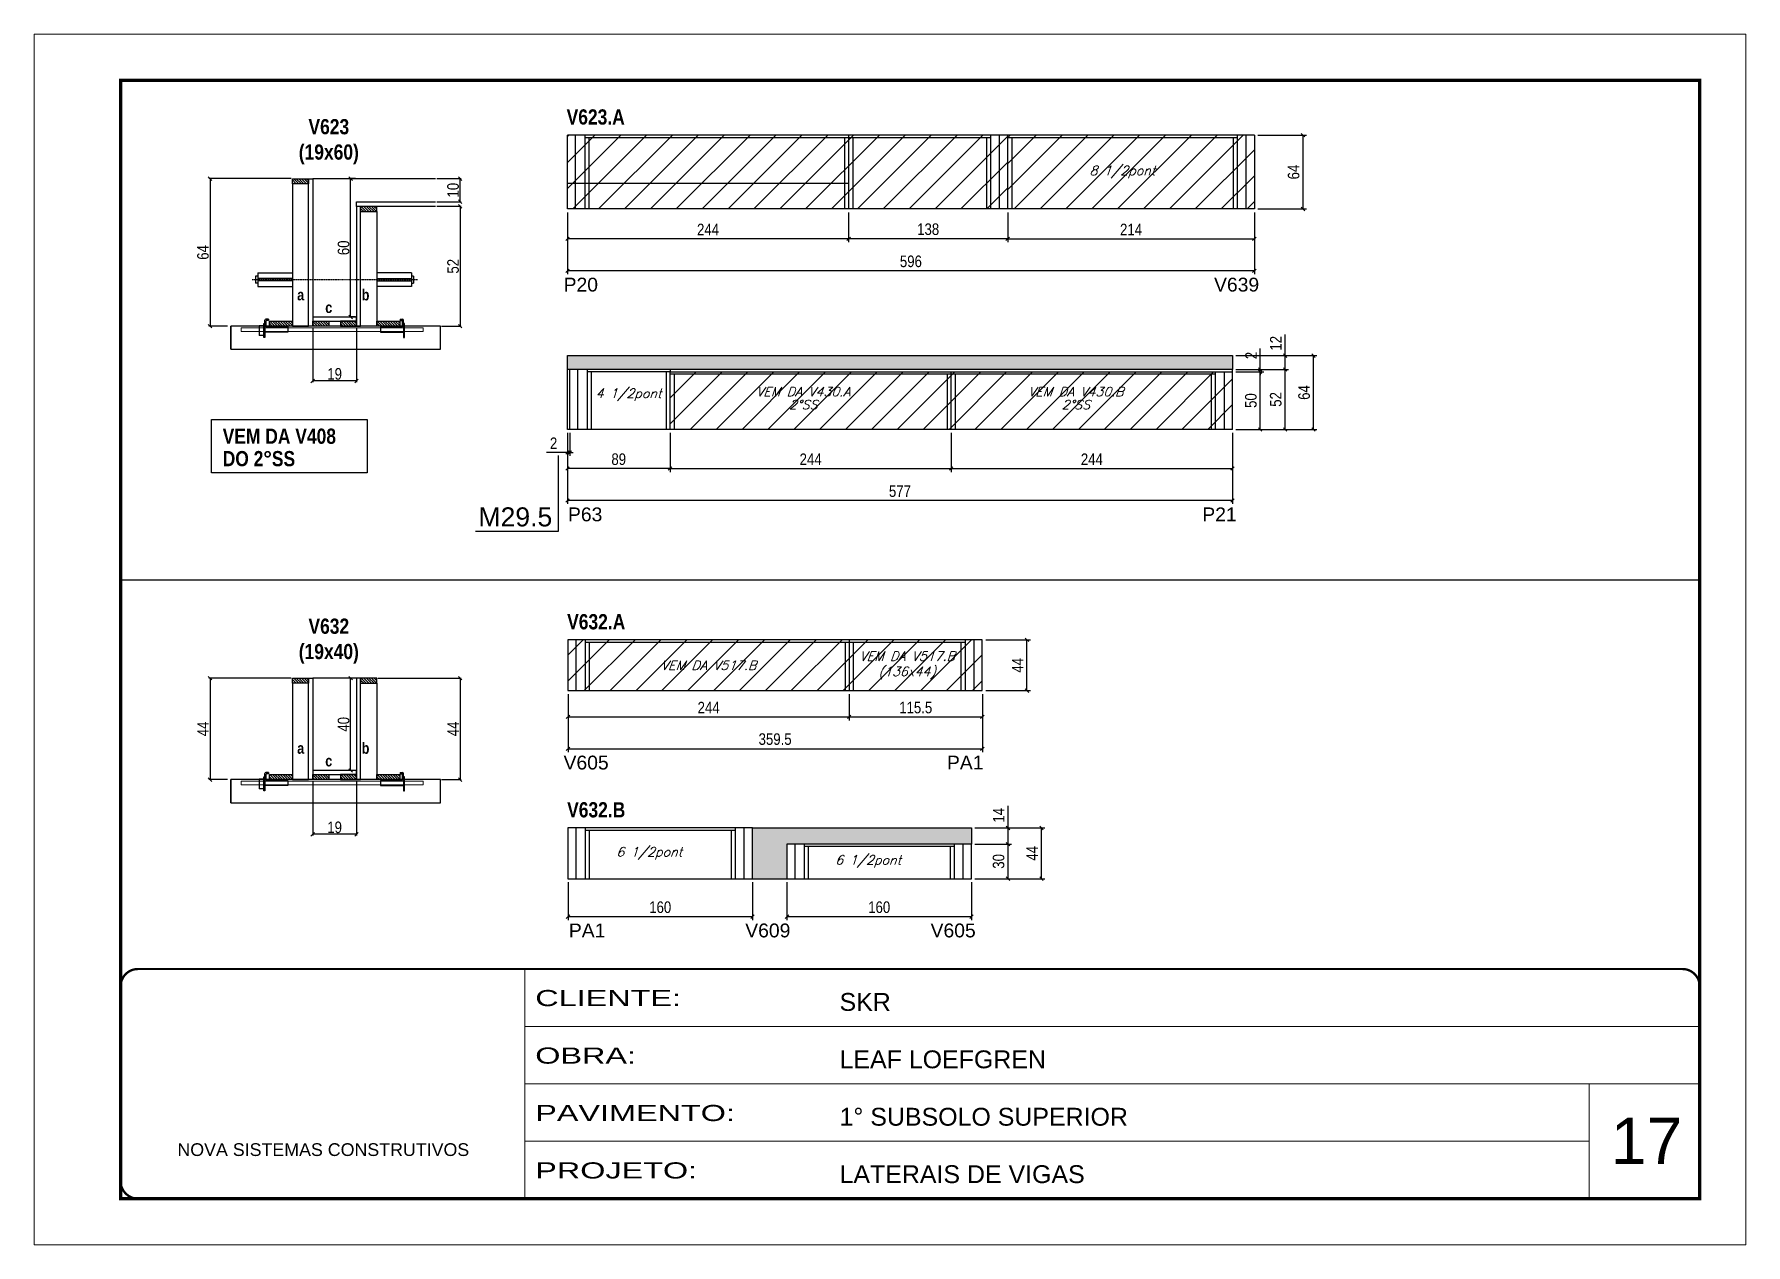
# Model space of a CAD drawing. Extents: x 3309 to 9590, y -2522 to 14608.
# Drawn here: x 3309 to 4794, y 8964 to 10014 of the extents above; entities that cross this region are included whole.
import ezdxf

# ---------------------------------------------------------------- set-up
doc = ezdxf.new("R2010")
doc.units = 0
for name, pattern in [('CONTINUO', [0]), ('DASHED', [0.75, 0.5, -0.25]), ('HIDDEN', [0.375, 0.25, -0.125])]:
    doc.linetypes.add(name, pattern=pattern)
for name, color, linetype in [('5', 5, 'Continuous'), ('barrote', 251, 'Continuous'), ('COTA', 241, 'Continuous'), ('detalhes', 4, 'Continuous'), ('NOMENCLATURA', 7, 'Continuous'), ('Painéis', 200, 'Continuous'), ('presilha', 1, 'Continuous'), ('SARR_2.2x10', 60, 'Continuous'), ('SARR_2.2x7', 40, 'Continuous'), ('SARR_3.5x7', 81, 'Continuous'), ('TENSOR', 3, 'Continuous'), ('texto', 7, 'Continuous')]:
    doc.layers.add(name, color=color, linetype=linetype)
for name, color, linetype, lineweight in [('CARIMBO', 255, 'Continuous', 9), ('CONCRETO', 251, 'Continuous', 25), ('Folhas', 255, 'Continuous', 9), ('Hachura', 251, 'Continuous', 9), ('SARRAFO DE PRESSAO', 251, 'DASHED', 9), ('SCO-___-LAJ', 2, 'Continuous', 0)]:
    doc.layers.add(name, color=color, linetype=linetype, lineweight=lineweight)
doc.styles.add('ARIAL', font='arial.ttf')
doc.styles.add('COTA TECNICA', font='techl___.ttf', dxfattribs={"height": 10})
doc.styles.add('COTA TECNICA 2X', font='techl___.ttf', dxfattribs={"height": 10})
doc.styles.add('Romans', font='romans.shx')
doc.styles.get("Standard").update_dxf_attribs({"font": 'arial.ttf'})
doc.styles.add('TECNICA', font='techb___.ttf', dxfattribs={"height": 10})
doc.styles.add('Tecnologia', font='')
doc.styles.get('Tecnologia').set_extended_font_data('Forgotten Futurist')
doc.dimstyles.new('PAINEL', dxfattribs={"dimtxt": 10, "dimasz": 3, "dimexe": 3, "dimexo": 3, "dimgap": 3, "dimtad": 1, "dimdec": 1, "dimzin": 12, "dimdsep": 46, "dimtxsty": 'COTA TECNICA', "dimblk1": 'OBLIQUE', "dimblk2": 'OBLIQUE', "dimsah": 1, "dimcen": 0.9, "dimclrd": 4, "dimclre": 4, "dimclrt": 240, "dimadec": 1, "dimazin": 3, "dimtfac": 1, "dimtdec": 1, "dimtmove": 0, "dimatfit": 3, "dimfxl": 1, "dimtolj": 1, "dimtzin": 12, "dimarcsym": 0})
doc.dimstyles.new('SECAO', dxfattribs={"dimscale": 0.333333, "dimtxt": 5, "dimasz": 9, "dimexe": 3, "dimexo": 3, "dimgap": 3, "dimtad": 1, "dimdec": 1, "dimlfac": 0.5, "dimzin": 12, "dimdsep": 46, "dimtxsty": 'COTA TECNICA 2X', "dimblk1": 'OBLIQUE', "dimblk2": 'OBLIQUE', "dimsah": 1, "dimcen": 0.9, "dimclrd": 4, "dimclre": 4, "dimclrt": 240, "dimadec": 1, "dimazin": 3, "dimtfac": 1, "dimtdec": 1, "dimtmove": 0, "dimatfit": 3, "dimfxl": 1, "dimtolj": 1, "dimtzin": 12, "dimarcsym": 0})
pattern_1 = [(135, (36786.496, -113751.8887), (-1.122532015, -1.122532015), [])]
pattern_2 = [(135, (36786.496, -114145.1472), (-1.122532015, -1.122532015), [])]

msp = doc.modelspace()

# ---------------------------------------------------------------- texts
at = {"layer": '5', "linetype": 'Continuous'}
for s, rotation, p in [('P20', 359.99996, (3768.68, 9790.39, 0)), ('V639', 0.00004, (4333.03, 9790.39, 0)), ('P63', 0.00004, (3772.47, 9591.08, 0)), ('P21', 0.00004, (4322.84, 9591.08, 0)), ('V605', 359.99996, (3768.64, 9375.82, 0)), ('PA1', 359.99996, (4101.28, 9375.82, 0)), ('PA1', 0.00004, (3773.25, 9230.19, 0)), ('V609', 0.00004, (3926.29, 9230.19, 0)), ('V605', 0.00004, (4087.09, 9230.19, 0))]:
    msp.add_text(s, height=12, rotation=rotation, dxfattribs=at).set_placement(p)
at = {"layer": 'CARIMBO', "style": 'ARIAL'}
msp.add_text('17', height=40, dxfattribs=at).set_placement((4677.23, 9033.7))
at = {"layer": 'detalhes', "style": 'TECNICA'}
for s, p in [('a', (3537.48, 9782.72)), ('b', (3593.46, 9782.71)), ('c', (3561.85, 9771.75)), ('a', (3537.48, 9389.46)), ('c', (3561.85, 9378.49)), ('b', (3593.46, 9389.45))]:
    msp.add_text(s, height=9.6, dxfattribs=at).set_placement(p)
at = {"layer": 'NOMENCLATURA', "style": 'TECNICA'}
for s, p in [('V623.A', (3771.3, 9935.21, 0)), ('VEM DA V408', (3472.89, 9658.31)), ('DO 2°SS', (3472.89, 9638.84)), ('V632.A', (3771.75, 9497.38, 0)), ('V632.B', (3771.75, 9334.26, 0))]:
    msp.add_text(s, height=13.2, dxfattribs=at).set_placement(p)
at = {"layer": 'NOMENCLATURA', "linetype": 'Continuous'}
msp.add_text('M29.5', height=16.5, dxfattribs=at).set_placement((3694.79, 9586.67))
at = {"layer": 'NOMENCLATURA', "char_height": 13.2, "attachment_point": 2, "style": 'TECNICA'}
for s, insert in [('V623\\P(19x60)', (3564.96, 9939.98)), ('V632\\P(19x40)', (3564.96, 9506.72))]:
    msp.add_mtext_dynamic_manual_height_columns(s, width=300.2766, gutter_width=1, heights=[0], dxfattribs=dict(at, insert=insert))
at = {"layer": 'texto', "color": 2, "char_height": 8, "attachment_point": 5, "style": 'Romans'}
for s, insert in [('{\\Q19;\\C256;8 1/2pont}', (4253.52, 9894.03, 0)), ('{\\Q19;\\C256;4 1/2pont}', (3825.02, 9700.84, 0)), ('{\\Q19;\\C256;VEM DA V430.A}', (3976.52, 9703.51, 0)), ('{\\Q19;\\C256;VEM DA V430.B}', (4213.02, 9703.51, 0)), ('{\\Q19;\\C256;2°SS}', (3976.52, 9692.23, 0)), ('{\\Q19;\\C256;2°SS}', (4213.02, 9692.23, 0)), ('{\\Q19;\\C256;VEM DA V517.B\\P(136x44)}', (4066.72, 9466.19, 0)), ('{\\Q19;\\C256;VEM DA V517.B}', (3894.47, 9466.19, 0)), ('{\\Q19;\\C256;6 1/2pont}', (3842.97, 9303.07, 0)), ('{\\Q19;\\C256;6 1/2pont}', (4032.97, 9296.07, 0))]:
    msp.add_mtext(s, dxfattribs=dict(at, insert=insert))

# ---------------------------------------------------------------- blocks, each defined once
blk = doc.blocks.new('9999999999')
at = {"color": 30, "linetype": 'CONTINUO'}
for p, q in [((98564.6, 34230.2), (98564.6, 34429.4)), ((98564.6, 34379.6), (99584, 34379.6)), ((98564.6, 34329.8), (99488, 34329.8)), ((99584, 34329.8), (99488, 34329.8)), ((99488, 34329.8), (99488, 34230.2)), ((98564.6, 34280), (99488, 34280))]:
    blk.add_line(p, q, dxfattribs=at)
at = {"color": 30, "linetype": 'CONTINUO', "const_width": 2}
blk.add_lwpolyline([(99584, 34230.2), (99584, 34414.4, 0.414214), (99569, 34429.4), (98229, 34429.4, 0.414214), (98214, 34414.4), (98214, 34245.2, 0.414214), (98229, 34230.2), (99584, 34230.2)], format="xyb", dxfattribs=at)
at = {"layer": 'Folhas'}
blk.add_lwpolyline([(98139, 34190.2), (99624, 34190.2), (99624, 35240.2), (98139, 35240.2)], close=True, dxfattribs=at)
at = {"layer": 'Folhas', "color": 30, "const_width": 3}
blk.add_lwpolyline([(98214, 34230.2), (99584, 34230.2), (99584, 35200.2), (98214, 35200.2)], close=True, dxfattribs=at)
at = {"color": 7, "linetype": 'Continuous', "ltscale": 5, "style": 'ARIAL'}
for s, height, p in [('SKR', 15.48, (98837.7, 34393.1)), ('LEAF LOEFGREN', 15.483, (98837.7, 34343.3)), ('1° SUBSOLO SUPERIOR', 15.483, (98837.7, 34293.5)), ('NOVA SISTEMAS CONSTRUTIVOS', 11.059, (98263.2, 34267.2)), ('LATERAIS DE VIGAS', 15.483, (98837.7, 34243.7))]:
    blk.add_text(s, height=height, dxfattribs=at).set_placement(p)
at = {"layer": 'Folhas', "color": 7, "style": 'Tecnologia', "width": 1.5}
for s, p in [('CLIENTE:', (98573.7, 34397.2)), ('OBRA:', (98573.7, 34347.3)), ('PAVIMENTO:', (98573.7, 34297.5)), ('PROJETO:', (98573.7, 34247.7))]:
    blk.add_text(s, height=14, dxfattribs=at).set_placement(p)
blk = doc.blocks.new('_Oblique')
at = {"color": 0, "linetype": 'ByBlock', "lineweight": -2}
blk.add_line((-0.5, -0.5), (0.5, 0.5), dxfattribs=at)
blk = doc.blocks.new('*D385')
at = {"layer": 'COTA', "color": 4, "lineweight": -2, "transparency": 16777216}
for p, q in [((3551, 9759.3), (3551, 9711.8)), ((3589, 9759.3), (3589, 9711.8)), ((3589, 9712.8), (3551, 9712.8))]:
    blk.add_line(p, q, dxfattribs=at)
at = {"layer": 'Defpoints', "color": 0, "transparency": 16777216}
for p in [(3551, 9760.3), (3589, 9760.3), (3551, 9712.8)]:
    blk.add_point(p, dxfattribs=at)
at = {"layer": 'COTA', "color": 4, "lineweight": -2, "transparency": 16777216, "xscale": 3, "yscale": 3, "zscale": 3, "rotation": 180}
blk.add_blockref('_Oblique', (3551, 9712.8), dxfattribs=at)
at = {"layer": 'COTA', "color": 4, "lineweight": -2, "transparency": 16777216, "xscale": 3, "yscale": 3, "zscale": 3}
blk.add_blockref('_Oblique', (3589, 9712.8), dxfattribs=at)
at = {"layer": 'COTA', "color": 240, "transparency": 16777216, "insert": (3570, 9718.9), "char_height": 10, "attachment_point": 5, "style": 'COTA TECNICA 2X'}
blk.add_mtext('\\A1;19', dxfattribs=at)
blk = doc.blocks.new('PRESILHA METÁLICA 1')
at = {"layer": 'presilha'}
for p, q in [((0, 13), (6, 13)), ((0, 13), (0, 0)), ((6, 0), (0, 0)), ((6, 15.5), (7.5, 15.5)), ((6, -2.5), (6, 15.5)), ((6, 13), (6, 0)), ((7.5, 10.6), (7.5, 19.9)), ((7.5, 15.5), (7.5, -2.5)), ((37.5, 4.1), (7.5, 4.1)), ((12, 21), (8.6, 21)), ((9, 11.6), (9, 18.9)), ((12, 19.5), (9.6, 19.5)), ((37.5, 11), (9.6, 11)), ((12, 21), (12, 19.5)), ((37.5, 11), (37.5, 4.1)), ((7.5, -2.5), (6, -2.5))]:
    blk.add_line(p, q, dxfattribs=at)
for centre, radius, start, end in [((8.6, 19.9), 1.14, 90, 180), ((9.6, 18.9), 0.57, 90, 180), ((9.6, 11.6), 0.57, 180, 270)]:
    blk.add_arc(centre, radius, start, end, dxfattribs=at)
blk = doc.blocks.new('PRESILHA METÁLICA 2')
at = {"layer": 'presilha'}
for p, q in [((-5.2, 23.5), (-5.2, 22)), ((-5.2, 23.5), (-1.9, 23.5)), ((-0.8, 14.6), (-0.8, 22.4)), ((-30.8, 13.5), (-30.8, 6.6)), ((-30.8, 13.5), (-2.8, 13.5)), ((-30.8, 6.6), (-0.8, 6.6)), ((-5.2, 22), (-2.8, 22)), ((-2.2, 14.1), (-2.2, 21.4)), ((0.8, 18), (-0.8, 18)), ((-0.8, 18), (-0.8, 0)), ((-0.8, 0), (0.8, 0)), ((0.8, 0), (0.8, 18))]:
    blk.add_line(p, q, dxfattribs=at)
for centre, radius, start, end in [((-1.9, 22.4), 1.14, 0, 90), ((-2.8, 21.4), 0.57, 0, 90), ((-2.8, 14.1), 0.57, 270, 0)]:
    blk.add_arc(centre, radius, start, end, dxfattribs=at)
blk = doc.blocks.new('*D386')
at = {"layer": 'COTA', "color": 4, "lineweight": -2, "transparency": 16777216}
for p, q in [((3532.4, 9888.3), (3460.9, 9888.3)), ((3461.9, 9888.3), (3461.9, 9760.3)), ((3477.1, 9760.3), (3460.9, 9760.3))]:
    blk.add_line(p, q, dxfattribs=at)
at = {"layer": 'Defpoints', "color": 0, "transparency": 16777216}
for p in [(3533.4, 9888.3), (3461.9, 9760.3), (3478.1, 9760.3)]:
    blk.add_point(p, dxfattribs=at)
at = {"layer": 'COTA', "color": 4, "lineweight": -2, "transparency": 16777216, "xscale": 3, "yscale": 3, "zscale": 3}
for p, rotation in [((3461.9, 9888.3), 90), ((3461.9, 9760.3), 270)]:
    blk.add_blockref('_Oblique', p, dxfattribs=dict(at, rotation=rotation))
at = {"layer": 'COTA', "color": 240, "transparency": 16777216, "insert": (3455.8, 9824.3), "char_height": 10, "attachment_point": 5, "rotation": 90, "style": 'COTA TECNICA 2X'}
blk.add_mtext('\\A1;64', dxfattribs=at)
blk = doc.blocks.new('*D387')
at = {"layer": 'COTA', "color": 4, "lineweight": -2, "transparency": 16777216}
for p, q in [((3658.7, 9864.3), (3679.9, 9864.3)), ((3678.9, 9864.3), (3678.9, 9760.3)), ((3662.8, 9760.3), (3679.9, 9760.3))]:
    blk.add_line(p, q, dxfattribs=at)
at = {"layer": 'Defpoints', "color": 0, "transparency": 16777216}
for p in [(3657.7, 9864.3), (3661.8, 9760.3), (3678.9, 9760.3)]:
    blk.add_point(p, dxfattribs=at)
at = {"layer": 'COTA', "color": 4, "lineweight": -2, "transparency": 16777216, "xscale": 3, "yscale": 3, "zscale": 3}
for p, rotation in [((3678.9, 9864.3), 90), ((3678.9, 9760.3), 270)]:
    blk.add_blockref('_Oblique', p, dxfattribs=dict(at, rotation=rotation))
at = {"layer": 'COTA', "color": 240, "transparency": 16777216, "insert": (3672.8, 9812.3), "char_height": 10, "attachment_point": 5, "rotation": 90, "style": 'COTA TECNICA 2X'}
blk.add_mtext('\\A1;52', dxfattribs=at)
blk = doc.blocks.new('*D388')
at = {"layer": 'COTA', "color": 4, "lineweight": -2, "transparency": 16777216}
for p, q in [((3588, 9888.3), (3582.9, 9888.3)), ((3583.9, 9768.3), (3583.9, 9888.3)), ((3588, 9768.3), (3582.9, 9768.3))]:
    blk.add_line(p, q, dxfattribs=at)
at = {"layer": 'Defpoints', "color": 0, "transparency": 16777216}
for p in [(3583.9, 9888.3), (3589, 9888.3), (3589, 9768.3)]:
    blk.add_point(p, dxfattribs=at)
at = {"layer": 'COTA', "color": 4, "lineweight": -2, "transparency": 16777216, "xscale": 3, "yscale": 3, "zscale": 3}
for p, rotation in [((3583.9, 9888.3), 90), ((3583.9, 9768.3), 270)]:
    blk.add_blockref('_Oblique', p, dxfattribs=dict(at, rotation=rotation))
at = {"layer": 'COTA', "color": 240, "transparency": 16777216, "insert": (3577.8, 9828.3), "char_height": 10, "attachment_point": 5, "rotation": 90, "style": 'COTA TECNICA 2X'}
blk.add_mtext('\\A1;60', dxfattribs=at)
blk = doc.blocks.new('*D389')
at = {"layer": 'COTA', "color": 4, "lineweight": -2, "transparency": 16777216}
for p, q in [((3658.7, 9888.3), (3679.9, 9888.3)), ((3678.9, 9868.3), (3678.9, 9888.3)), ((3658.7, 9868.3), (3679.9, 9868.3))]:
    blk.add_line(p, q, dxfattribs=at)
at = {"layer": 'Defpoints', "color": 0, "transparency": 16777216}
for p in [(3657.7, 9888.3), (3678.9, 9888.3), (3657.7, 9868.3)]:
    blk.add_point(p, dxfattribs=at)
at = {"layer": 'COTA', "color": 4, "lineweight": -2, "transparency": 16777216, "xscale": 3, "yscale": 3, "zscale": 3}
for p, rotation in [((3678.9, 9888.3), 90), ((3678.9, 9868.3), 270)]:
    blk.add_blockref('_Oblique', p, dxfattribs=dict(at, rotation=rotation))
at = {"layer": 'COTA', "color": 240, "transparency": 16777216, "insert": (3672.8, 9878.3), "char_height": 10, "attachment_point": 5, "rotation": 90, "style": 'COTA TECNICA 2X'}
blk.add_mtext('\\A1;10', dxfattribs=at)
blk = doc.blocks.new('*D419')
at = {"layer": 'COTA', "color": 4, "linetype": 'ByBlock', "lineweight": -2, "transparency": 16777216}
for p, q in [((4016, 9859), (4016, 9833.1)), ((4154, 9859), (4154, 9833.1)), ((4154, 9836.1), (4016, 9836.1))]:
    blk.add_line(p, q, dxfattribs=at)
at = {"layer": 'Defpoints', "color": 0, "linetype": 'ByBlock', "transparency": 16777216}
for p in [(4016, 9862), (4154, 9862), (4016, 9836.1)]:
    blk.add_point(p, dxfattribs=at)
at = {"layer": 'COTA', "color": 4, "linetype": 'ByBlock', "lineweight": -2, "transparency": 16777216, "xscale": 3, "yscale": 3, "zscale": 3, "rotation": 180}
blk.add_blockref('_Oblique', (4016, 9836.1), dxfattribs=at)
at = {"layer": 'COTA', "color": 4, "linetype": 'ByBlock', "lineweight": -2, "transparency": 16777216, "xscale": 3, "yscale": 3, "zscale": 3}
blk.add_blockref('_Oblique', (4154, 9836.1), dxfattribs=at)
at = {"layer": 'COTA', "color": 240, "linetype": 'ByBlock', "transparency": 16777216, "insert": (4085, 9844.4), "char_height": 10, "attachment_point": 5, "style": 'COTA TECNICA'}
blk.add_mtext('\\A1;138', dxfattribs=at)
blk = doc.blocks.new('*D420')
at = {"layer": 'COTA', "color": 4, "linetype": 'ByBlock', "lineweight": -2, "transparency": 16777216}
for p, q in [((3772, 9859), (3772, 9833.1)), ((4016, 9859), (4016, 9833.1)), ((4016, 9836.1), (3772, 9836.1))]:
    blk.add_line(p, q, dxfattribs=at)
at = {"layer": 'Defpoints', "color": 0, "linetype": 'ByBlock', "transparency": 16777216}
for p in [(3772, 9862), (4016, 9862), (3772, 9836.1)]:
    blk.add_point(p, dxfattribs=at)
at = {"layer": 'COTA', "color": 4, "linetype": 'ByBlock', "lineweight": -2, "transparency": 16777216, "xscale": 3, "yscale": 3, "zscale": 3, "rotation": 180}
blk.add_blockref('_Oblique', (3772, 9836.1), dxfattribs=at)
at = {"layer": 'COTA', "color": 4, "linetype": 'ByBlock', "lineweight": -2, "transparency": 16777216, "xscale": 3, "yscale": 3, "zscale": 3}
blk.add_blockref('_Oblique', (4016, 9836.1), dxfattribs=at)
at = {"layer": 'COTA', "color": 240, "linetype": 'ByBlock', "transparency": 16777216, "insert": (3894, 9844.2), "char_height": 10, "attachment_point": 5, "style": 'COTA TECNICA'}
blk.add_mtext('\\A1;244', dxfattribs=at)
blk = doc.blocks.new('*D421')
at = {"layer": 'COTA', "color": 4, "linetype": 'ByBlock', "lineweight": -2, "transparency": 16777216}
for p, q in [((3772, 9859), (3772, 9805.4)), ((4368, 9859), (4368, 9805.4)), ((4368, 9808.4), (3772, 9808.4))]:
    blk.add_line(p, q, dxfattribs=at)
at = {"layer": 'Defpoints', "color": 0, "linetype": 'ByBlock', "transparency": 16777216}
for p in [(3772, 9862), (4368, 9862), (3772, 9808.4)]:
    blk.add_point(p, dxfattribs=at)
at = {"layer": 'COTA', "color": 4, "linetype": 'ByBlock', "lineweight": -2, "transparency": 16777216, "xscale": 3, "yscale": 3, "zscale": 3, "rotation": 180}
blk.add_blockref('_Oblique', (3772, 9808.4), dxfattribs=at)
at = {"layer": 'COTA', "color": 4, "linetype": 'ByBlock', "lineweight": -2, "transparency": 16777216, "xscale": 3, "yscale": 3, "zscale": 3}
blk.add_blockref('_Oblique', (4368, 9808.4), dxfattribs=at)
at = {"layer": 'COTA', "color": 240, "linetype": 'ByBlock', "transparency": 16777216, "insert": (4070, 9816.5), "char_height": 10, "attachment_point": 5, "style": 'COTA TECNICA'}
blk.add_mtext('\\A1;596', dxfattribs=at)
blk = doc.blocks.new('*D422')
at = {"layer": 'COTA', "color": 4, "lineweight": -2, "transparency": 16777216}
for p, q in [((4154, 9859), (4154, 9833.1)), ((4368, 9859), (4368, 9833.1)), ((4154, 9836.1), (4368, 9836.1))]:
    blk.add_line(p, q, dxfattribs=at)
at = {"layer": 'Defpoints', "color": 0, "transparency": 16777216}
for p in [(4154, 9862, 0), (4368, 9862, 0), (4368, 9836.1)]:
    blk.add_point(p, dxfattribs=at)
at = {"layer": 'COTA', "color": 4, "lineweight": -2, "transparency": 16777216, "xscale": 3, "yscale": 3, "zscale": 3, "rotation": 180}
blk.add_blockref('_Oblique', (4154, 9836.1), dxfattribs=at)
at = {"layer": 'COTA', "color": 4, "lineweight": -2, "transparency": 16777216, "xscale": 3, "yscale": 3, "zscale": 3}
blk.add_blockref('_Oblique', (4368, 9836.1), dxfattribs=at)
at = {"layer": 'COTA', "color": 240, "transparency": 16777216, "insert": (4261, 9844.2), "char_height": 10, "attachment_point": 5, "style": 'COTA TECNICA'}
blk.add_mtext('\\A1;214', dxfattribs=at)
blk = doc.blocks.new('*D423')
at = {"layer": 'COTA', "color": 4, "lineweight": -2, "transparency": 16777216}
for p, q in [((4371, 9926), (4413.2, 9926)), ((4410.2, 9926), (4410.2, 9862)), ((4371, 9862), (4413.2, 9862))]:
    blk.add_line(p, q, dxfattribs=at)
at = {"layer": 'Defpoints', "color": 0, "transparency": 16777216}
for p in [(4368, 9926, 0), (4368, 9862, 0), (4410.2, 9862)]:
    blk.add_point(p, dxfattribs=at)
at = {"layer": 'COTA', "color": 4, "lineweight": -2, "transparency": 16777216, "xscale": 3, "yscale": 3, "zscale": 3}
for p, rotation in [((4410.2, 9926), 90), ((4410.2, 9862), 270)]:
    blk.add_blockref('_Oblique', p, dxfattribs=dict(at, rotation=rotation))
at = {"layer": 'COTA', "color": 240, "transparency": 16777216, "insert": (4402.1, 9894), "char_height": 10, "attachment_point": 5, "rotation": 90, "style": 'COTA TECNICA'}
blk.add_mtext('\\A1;64', dxfattribs=at)
blk = doc.blocks.new('*D424')
at = {"layer": 'COTA', "color": 4, "linetype": 'ByBlock', "lineweight": -2, "transparency": 16777216}
for p, q in [((3772, 9667.8), (3772, 9633.8)), ((3861, 9667.8), (3861, 9633.8)), ((3861, 9636.8), (3772, 9636.8))]:
    blk.add_line(p, q, dxfattribs=at)
at = {"layer": 'Defpoints', "color": 0, "linetype": 'ByBlock', "transparency": 16777216}
for p in [(3772, 9670.8), (3861, 9670.8), (3772, 9636.8)]:
    blk.add_point(p, dxfattribs=at)
at = {"layer": 'COTA', "color": 4, "linetype": 'ByBlock', "lineweight": -2, "transparency": 16777216, "xscale": 3, "yscale": 3, "zscale": 3, "rotation": 180}
blk.add_blockref('_Oblique', (3772, 9636.8), dxfattribs=at)
at = {"layer": 'COTA', "color": 4, "linetype": 'ByBlock', "lineweight": -2, "transparency": 16777216, "xscale": 3, "yscale": 3, "zscale": 3}
blk.add_blockref('_Oblique', (3861, 9636.8), dxfattribs=at)
at = {"layer": 'COTA', "color": 240, "linetype": 'ByBlock', "transparency": 16777216, "insert": (3816.5, 9644.9), "char_height": 10, "attachment_point": 5, "style": 'COTA TECNICA'}
blk.add_mtext('\\A1;89', dxfattribs=at)
blk = doc.blocks.new('*D426')
at = {"layer": 'COTA', "color": 4, "linetype": 'ByBlock', "lineweight": -2, "transparency": 16777216}
for p, q in [((3772, 9667.8), (3772, 9606.1)), ((4349, 9667.8), (4349, 9606.1)), ((4349, 9609.1), (3772, 9609.1))]:
    blk.add_line(p, q, dxfattribs=at)
at = {"layer": 'Defpoints', "color": 0, "linetype": 'ByBlock', "transparency": 16777216}
for p in [(3772, 9670.8), (4349, 9670.8), (3772, 9609.1)]:
    blk.add_point(p, dxfattribs=at)
at = {"layer": 'COTA', "color": 4, "linetype": 'ByBlock', "lineweight": -2, "transparency": 16777216, "xscale": 3, "yscale": 3, "zscale": 3, "rotation": 180}
blk.add_blockref('_Oblique', (3772, 9609.1), dxfattribs=at)
at = {"layer": 'COTA', "color": 4, "linetype": 'ByBlock', "lineweight": -2, "transparency": 16777216, "xscale": 3, "yscale": 3, "zscale": 3}
blk.add_blockref('_Oblique', (4349, 9609.1), dxfattribs=at)
at = {"layer": 'COTA', "color": 240, "linetype": 'ByBlock', "transparency": 16777216, "insert": (4060.5, 9617.2), "char_height": 10, "attachment_point": 5, "style": 'COTA TECNICA'}
blk.add_mtext('\\A1;577', dxfattribs=at)
blk = doc.blocks.new('*D427')
at = {"layer": 'COTA', "color": 4, "lineweight": -2, "transparency": 16777216}
for p, q in [((4352, 9722.8), (4397.7, 9722.8)), ((4394.7, 9670.8), (4394.7, 9722.8)), ((4352, 9670.8), (4397.7, 9670.8))]:
    blk.add_line(p, q, dxfattribs=at)
at = {"layer": 'Defpoints', "color": 0, "transparency": 16777216}
for p in [(4349, 9722.8), (4394.7, 9722.8), (4349, 9670.8)]:
    blk.add_point(p, dxfattribs=at)
at = {"layer": 'COTA', "color": 4, "lineweight": -2, "transparency": 16777216, "xscale": 3, "yscale": 3, "zscale": 3}
for p, rotation in [((4394.7, 9722.8), 90), ((4394.7, 9670.8), 270)]:
    blk.add_blockref('_Oblique', p, dxfattribs=dict(at, rotation=rotation))
at = {"layer": 'COTA', "color": 240, "transparency": 16777216, "insert": (4386.6, 9696.8), "char_height": 10, "attachment_point": 5, "rotation": 90, "style": 'COTA TECNICA'}
blk.add_mtext('\\A1;52', dxfattribs=at)
blk = doc.blocks.new('*D425')
at = {"layer": 'COTA', "color": 4, "lineweight": -2, "transparency": 16777216}
for p, q in [((3861, 9667.8), (3861, 9633.8)), ((4105, 9667.8), (4105, 9633.8)), ((3861, 9636.8), (4105, 9636.8))]:
    blk.add_line(p, q, dxfattribs=at)
at = {"layer": 'Defpoints', "color": 0, "transparency": 16777216}
for p in [(3861, 9670.8, 0), (4105, 9670.8, 0), (4105, 9636.8)]:
    blk.add_point(p, dxfattribs=at)
at = {"layer": 'COTA', "color": 4, "lineweight": -2, "transparency": 16777216, "xscale": 3, "yscale": 3, "zscale": 3, "rotation": 180}
blk.add_blockref('_Oblique', (3861, 9636.8), dxfattribs=at)
at = {"layer": 'COTA', "color": 4, "lineweight": -2, "transparency": 16777216, "xscale": 3, "yscale": 3, "zscale": 3}
blk.add_blockref('_Oblique', (4105, 9636.8), dxfattribs=at)
at = {"layer": 'COTA', "color": 240, "transparency": 16777216, "insert": (3983, 9644.9), "char_height": 10, "attachment_point": 5, "style": 'COTA TECNICA'}
blk.add_mtext('\\A1;244', dxfattribs=at)
blk = doc.blocks.new('*D428')
at = {"layer": 'COTA', "color": 4, "lineweight": -2, "transparency": 16777216}
for p, q in [((4105, 9667.8), (4105, 9633.8)), ((4349, 9667.8), (4349, 9633.8)), ((4105, 9636.8), (4349, 9636.8))]:
    blk.add_line(p, q, dxfattribs=at)
at = {"layer": 'Defpoints', "color": 0, "transparency": 16777216}
for p in [(4105, 9670.8, 0), (4349, 9670.8, 0), (4349, 9636.8)]:
    blk.add_point(p, dxfattribs=at)
at = {"layer": 'COTA', "color": 4, "lineweight": -2, "transparency": 16777216, "xscale": 3, "yscale": 3, "zscale": 3, "rotation": 180}
blk.add_blockref('_Oblique', (4105, 9636.8), dxfattribs=at)
at = {"layer": 'COTA', "color": 4, "lineweight": -2, "transparency": 16777216, "xscale": 3, "yscale": 3, "zscale": 3}
blk.add_blockref('_Oblique', (4349, 9636.8), dxfattribs=at)
at = {"layer": 'COTA', "color": 240, "transparency": 16777216, "insert": (4227, 9644.9), "char_height": 10, "attachment_point": 5, "style": 'COTA TECNICA'}
blk.add_mtext('\\A1;244', dxfattribs=at)
blk = doc.blocks.new('*D429')
at = {"layer": 'COTA', "color": 4, "lineweight": -2, "transparency": 16777216}
for p, q in [((4394.7, 9734.8), (4394.7, 9753.1)), ((4352, 9734.8), (4397.7, 9734.8)), ((4394.7, 9722.8), (4394.7, 9734.8)), ((4352, 9722.8), (4397.7, 9722.8))]:
    blk.add_line(p, q, dxfattribs=at)
at = {"layer": 'Defpoints', "color": 0, "transparency": 16777216}
for p in [(4349, 9734.8, 0), (4394.7, 9734.8), (4349, 9722.8, 0)]:
    blk.add_point(p, dxfattribs=at)
at = {"layer": 'COTA', "color": 4, "lineweight": -2, "transparency": 16777216, "xscale": 3, "yscale": 3, "zscale": 3}
for p, rotation in [((4394.7, 9734.8), 90), ((4394.7, 9722.8), 270)]:
    blk.add_blockref('_Oblique', p, dxfattribs=dict(at, rotation=rotation))
at = {"layer": 'COTA', "color": 240, "transparency": 16777216, "insert": (4386.6, 9745.5), "char_height": 10, "attachment_point": 5, "rotation": 90, "style": 'COTA TECNICA'}
blk.add_mtext('\\A1;12', dxfattribs=at)
blk = doc.blocks.new('*D430')
at = {"layer": 'COTA', "color": 4, "lineweight": -2, "transparency": 16777216}
for p, q in [((4352, 9734.8), (4422.3, 9734.8)), ((4419.3, 9670.8), (4419.3, 9734.8)), ((4352, 9670.8), (4422.3, 9670.8))]:
    blk.add_line(p, q, dxfattribs=at)
at = {"layer": 'Defpoints', "color": 0, "transparency": 16777216}
for p in [(4349, 9734.8, 0), (4419.3, 9734.8), (4349, 9670.8, 0)]:
    blk.add_point(p, dxfattribs=at)
at = {"layer": 'COTA', "color": 4, "lineweight": -2, "transparency": 16777216, "xscale": 3, "yscale": 3, "zscale": 3}
for p, rotation in [((4419.3, 9734.8), 90), ((4419.3, 9670.8), 270)]:
    blk.add_blockref('_Oblique', p, dxfattribs=dict(at, rotation=rotation))
at = {"layer": 'COTA', "color": 240, "transparency": 16777216, "insert": (4411.2, 9702.8), "char_height": 10, "attachment_point": 5, "rotation": 90, "style": 'COTA TECNICA'}
blk.add_mtext('\\A1;64', dxfattribs=at)
blk = doc.blocks.new('*D431')
at = {"layer": 'COTA', "color": 4, "lineweight": -2, "transparency": 16777216}
for p, q in [((3772, 9667.8), (3772, 9647.8)), ((3774, 9667.8), (3774, 9647.8)), ((3772, 9650.8), (3753.9, 9650.8)), ((3774, 9650.8), (3772, 9650.8)), ((3774, 9650.8), (3777, 9650.8))]:
    blk.add_line(p, q, dxfattribs=at)
at = {"layer": 'Defpoints', "color": 0, "transparency": 16777216}
for p in [(3772, 9670.8, 0), (3774, 9670.8, 0), (3772, 9650.8)]:
    blk.add_point(p, dxfattribs=at)
at = {"layer": 'COTA', "color": 4, "lineweight": -2, "transparency": 16777216, "xscale": 3, "yscale": 3, "zscale": 3}
blk.add_blockref('_Oblique', (3772, 9650.8), dxfattribs=at)
at = {"layer": 'COTA', "color": 4, "lineweight": -2, "transparency": 16777216, "xscale": 3, "yscale": 3, "zscale": 3, "rotation": 180}
blk.add_blockref('_Oblique', (3774, 9650.8), dxfattribs=at)
at = {"layer": 'COTA', "color": 240, "transparency": 16777216, "insert": (3760, 9658.8), "char_height": 10, "attachment_point": 5, "style": 'COTA TECNICA'}
blk.add_mtext('\\A1;2', dxfattribs=at)
blk = doc.blocks.new('*D528')
at = {"layer": 'COTA', "color": 4, "lineweight": -2, "transparency": 16777216}
for p, q in [((3551, 9366), (3551, 9318.6)), ((3589, 9366), (3589, 9318.6)), ((3589, 9319.6), (3551, 9319.6))]:
    blk.add_line(p, q, dxfattribs=at)
at = {"layer": 'Defpoints', "color": 0, "transparency": 16777216}
for p in [(3551, 9367), (3589, 9367), (3551, 9319.6)]:
    blk.add_point(p, dxfattribs=at)
at = {"layer": 'COTA', "color": 4, "lineweight": -2, "transparency": 16777216, "xscale": 3, "yscale": 3, "zscale": 3, "rotation": 180}
blk.add_blockref('_Oblique', (3551, 9319.6), dxfattribs=at)
at = {"layer": 'COTA', "color": 4, "lineweight": -2, "transparency": 16777216, "xscale": 3, "yscale": 3, "zscale": 3}
blk.add_blockref('_Oblique', (3589, 9319.6), dxfattribs=at)
at = {"layer": 'COTA', "color": 240, "transparency": 16777216, "insert": (3570, 9325.6), "char_height": 10, "attachment_point": 5, "style": 'COTA TECNICA 2X'}
blk.add_mtext('\\A1;19', dxfattribs=at)
blk = doc.blocks.new('*D529')
at = {"layer": 'COTA', "color": 4, "lineweight": -2, "transparency": 16777216}
for p, q in [((3532.4, 9455), (3460.9, 9455)), ((3461.9, 9455), (3461.9, 9367)), ((3477.1, 9367), (3460.9, 9367))]:
    blk.add_line(p, q, dxfattribs=at)
at = {"layer": 'Defpoints', "color": 0, "transparency": 16777216}
for p in [(3533.4, 9455), (3461.9, 9367), (3478.1, 9367)]:
    blk.add_point(p, dxfattribs=at)
at = {"layer": 'COTA', "color": 4, "lineweight": -2, "transparency": 16777216, "xscale": 3, "yscale": 3, "zscale": 3}
for p, rotation in [((3461.9, 9455), 90), ((3461.9, 9367), 270)]:
    blk.add_blockref('_Oblique', p, dxfattribs=dict(at, rotation=rotation))
at = {"layer": 'COTA', "color": 240, "transparency": 16777216, "insert": (3455.8, 9411), "char_height": 10, "attachment_point": 5, "rotation": 90, "style": 'COTA TECNICA 2X'}
blk.add_mtext('\\A1;44', dxfattribs=at)
blk = doc.blocks.new('*D530')
at = {"layer": 'COTA', "color": 4, "lineweight": -2, "transparency": 16777216}
for p, q in [((3607.6, 9455), (3679.9, 9455)), ((3678.9, 9455), (3678.9, 9367)), ((3662.8, 9367), (3679.9, 9367))]:
    blk.add_line(p, q, dxfattribs=at)
at = {"layer": 'Defpoints', "color": 0, "transparency": 16777216}
for p in [(3606.6, 9455), (3661.8, 9367), (3678.9, 9367)]:
    blk.add_point(p, dxfattribs=at)
at = {"layer": 'COTA', "color": 4, "lineweight": -2, "transparency": 16777216, "xscale": 3, "yscale": 3, "zscale": 3}
for p, rotation in [((3678.9, 9455), 90), ((3678.9, 9367), 270)]:
    blk.add_blockref('_Oblique', p, dxfattribs=dict(at, rotation=rotation))
at = {"layer": 'COTA', "color": 240, "transparency": 16777216, "insert": (3672.8, 9411), "char_height": 10, "attachment_point": 5, "rotation": 90, "style": 'COTA TECNICA 2X'}
blk.add_mtext('\\A1;44', dxfattribs=at)
blk = doc.blocks.new('*D531')
at = {"layer": 'COTA', "color": 4, "lineweight": -2, "transparency": 16777216}
for p, q in [((3588, 9455), (3582.9, 9455)), ((3583.9, 9375), (3583.9, 9455)), ((3588, 9375), (3582.9, 9375))]:
    blk.add_line(p, q, dxfattribs=at)
at = {"layer": 'Defpoints', "color": 0, "transparency": 16777216}
for p in [(3583.9, 9455), (3589, 9455), (3589, 9375)]:
    blk.add_point(p, dxfattribs=at)
at = {"layer": 'COTA', "color": 4, "lineweight": -2, "transparency": 16777216, "xscale": 3, "yscale": 3, "zscale": 3}
for p, rotation in [((3583.9, 9455), 90), ((3583.9, 9375), 270)]:
    blk.add_blockref('_Oblique', p, dxfattribs=dict(at, rotation=rotation))
at = {"layer": 'COTA', "color": 240, "transparency": 16777216, "insert": (3577.8, 9415), "char_height": 10, "attachment_point": 5, "rotation": 90, "style": 'COTA TECNICA 2X'}
blk.add_mtext('\\A1;40', dxfattribs=at)
blk = doc.blocks.new('*D532')
at = {"layer": 'COTA', "color": 4, "lineweight": -2, "transparency": 16777216}
for p, q in [((3772.5, 9441.2), (3772.5, 9390.8)), ((4132, 9441.2), (4132, 9390.8)), ((3772.5, 9393.8), (4132, 9393.8))]:
    blk.add_line(p, q, dxfattribs=at)
at = {"layer": 'Defpoints', "color": 0, "transparency": 16777216}
for p in [(3772.5, 9444.2, 0), (4132, 9444.2, 0), (4132, 9393.8)]:
    blk.add_point(p, dxfattribs=at)
at = {"layer": 'COTA', "color": 4, "lineweight": -2, "transparency": 16777216, "xscale": 3, "yscale": 3, "zscale": 3, "rotation": 180}
blk.add_blockref('_Oblique', (3772.5, 9393.8), dxfattribs=at)
at = {"layer": 'COTA', "color": 4, "lineweight": -2, "transparency": 16777216, "xscale": 3, "yscale": 3, "zscale": 3}
blk.add_blockref('_Oblique', (4132, 9393.8), dxfattribs=at)
at = {"layer": 'COTA', "color": 240, "transparency": 16777216, "insert": (3952.2, 9402.1), "char_height": 10, "attachment_point": 5, "style": 'COTA TECNICA'}
blk.add_mtext('\\A1;359.5', dxfattribs=at)
blk = doc.blocks.new('*D533')
at = {"layer": 'COTA', "color": 4, "lineweight": -2, "transparency": 16777216}
for p, q in [((3772.5, 9441.2), (3772.5, 9418.4)), ((4016.5, 9441.2), (4016.5, 9418.4)), ((3772.5, 9421.4), (4016.5, 9421.4))]:
    blk.add_line(p, q, dxfattribs=at)
at = {"layer": 'Defpoints', "color": 0, "transparency": 16777216}
for p in [(3772.5, 9444.2, 0), (4016.5, 9444.2, 0), (4016.5, 9421.4)]:
    blk.add_point(p, dxfattribs=at)
at = {"layer": 'COTA', "color": 4, "lineweight": -2, "transparency": 16777216, "xscale": 3, "yscale": 3, "zscale": 3, "rotation": 180}
blk.add_blockref('_Oblique', (3772.5, 9421.4), dxfattribs=at)
at = {"layer": 'COTA', "color": 4, "lineweight": -2, "transparency": 16777216, "xscale": 3, "yscale": 3, "zscale": 3}
blk.add_blockref('_Oblique', (4016.5, 9421.4), dxfattribs=at)
at = {"layer": 'COTA', "color": 240, "transparency": 16777216, "insert": (3894.5, 9429.5), "char_height": 10, "attachment_point": 5, "style": 'COTA TECNICA'}
blk.add_mtext('\\A1;244', dxfattribs=at)
blk = doc.blocks.new('*D534')
at = {"layer": 'COTA', "color": 4, "lineweight": -2, "transparency": 16777216}
for p, q in [((4016.5, 9441.2), (4016.5, 9418.4)), ((4132, 9441.2), (4132, 9418.4)), ((4016.5, 9421.4), (4132, 9421.4))]:
    blk.add_line(p, q, dxfattribs=at)
at = {"layer": 'Defpoints', "color": 0, "transparency": 16777216}
for p in [(4016.5, 9444.2, 0), (4132, 9444.2, 0), (4132, 9421.4)]:
    blk.add_point(p, dxfattribs=at)
at = {"layer": 'COTA', "color": 4, "lineweight": -2, "transparency": 16777216, "xscale": 3, "yscale": 3, "zscale": 3, "rotation": 180}
blk.add_blockref('_Oblique', (4016.5, 9421.4), dxfattribs=at)
at = {"layer": 'COTA', "color": 4, "lineweight": -2, "transparency": 16777216, "xscale": 3, "yscale": 3, "zscale": 3}
blk.add_blockref('_Oblique', (4132, 9421.4), dxfattribs=at)
at = {"layer": 'COTA', "color": 240, "transparency": 16777216, "insert": (4074.2, 9429.5), "char_height": 10, "attachment_point": 5, "style": 'COTA TECNICA'}
blk.add_mtext('\\A1;115.5', dxfattribs=at)
blk = doc.blocks.new('*D535')
at = {"layer": 'COTA', "color": 4, "lineweight": -2, "transparency": 16777216}
for p, q in [((4135, 9488.2), (4173.7, 9488.2)), ((4170.7, 9444.2), (4170.7, 9488.2)), ((4135, 9444.2), (4173.7, 9444.2))]:
    blk.add_line(p, q, dxfattribs=at)
at = {"layer": 'Defpoints', "color": 0, "transparency": 16777216}
for p in [(4132, 9488.2, 0), (4170.7, 9488.2), (4132, 9444.2, 0)]:
    blk.add_point(p, dxfattribs=at)
at = {"layer": 'COTA', "color": 4, "lineweight": -2, "transparency": 16777216, "xscale": 3, "yscale": 3, "zscale": 3}
for p, rotation in [((4170.7, 9488.2), 90), ((4170.7, 9444.2), 270)]:
    blk.add_blockref('_Oblique', p, dxfattribs=dict(at, rotation=rotation))
at = {"layer": 'COTA', "color": 240, "transparency": 16777216, "insert": (4162.6, 9466.2), "char_height": 10, "attachment_point": 5, "rotation": 90, "style": 'COTA TECNICA'}
blk.add_mtext('\\A1;44', dxfattribs=at)
blk = doc.blocks.new('*D536')
at = {"layer": 'COTA', "color": 4, "lineweight": -2, "transparency": 16777216}
for p, q in [((3772.5, 9278.1), (3772.5, 9245.2)), ((3932.5, 9278.1), (3932.5, 9245.2)), ((3772.5, 9248.2), (3932.5, 9248.2))]:
    blk.add_line(p, q, dxfattribs=at)
at = {"layer": 'Defpoints', "color": 0, "transparency": 16777216}
for p in [(3772.5, 9281.1, 0), (3932.5, 9281.1, 0), (3932.5, 9248.2)]:
    blk.add_point(p, dxfattribs=at)
at = {"layer": 'COTA', "color": 4, "lineweight": -2, "transparency": 16777216, "xscale": 3, "yscale": 3, "zscale": 3, "rotation": 180}
blk.add_blockref('_Oblique', (3772.5, 9248.2), dxfattribs=at)
at = {"layer": 'COTA', "color": 4, "lineweight": -2, "transparency": 16777216, "xscale": 3, "yscale": 3, "zscale": 3}
blk.add_blockref('_Oblique', (3932.5, 9248.2), dxfattribs=at)
at = {"layer": 'COTA', "color": 240, "transparency": 16777216, "insert": (3852.5, 9256.3), "char_height": 10, "attachment_point": 5, "style": 'COTA TECNICA'}
blk.add_mtext('\\A1;160', dxfattribs=at)
blk = doc.blocks.new('*D537')
at = {"layer": 'COTA', "color": 4, "lineweight": -2, "transparency": 16777216}
for p, q in [((3962.5, 9278.1), (3962.5, 9245.2)), ((4122.5, 9278.1), (4122.5, 9245.2)), ((3962.5, 9248.2), (4122.5, 9248.2))]:
    blk.add_line(p, q, dxfattribs=at)
at = {"layer": 'Defpoints', "color": 0, "transparency": 16777216}
for p in [(3962.5, 9281.1, 0), (4122.5, 9281.1, 0), (4122.5, 9248.2)]:
    blk.add_point(p, dxfattribs=at)
at = {"layer": 'COTA', "color": 4, "lineweight": -2, "transparency": 16777216, "xscale": 3, "yscale": 3, "zscale": 3, "rotation": 180}
blk.add_blockref('_Oblique', (3962.5, 9248.2), dxfattribs=at)
at = {"layer": 'COTA', "color": 4, "lineweight": -2, "transparency": 16777216, "xscale": 3, "yscale": 3, "zscale": 3}
blk.add_blockref('_Oblique', (4122.5, 9248.2), dxfattribs=at)
at = {"layer": 'COTA', "color": 240, "transparency": 16777216, "insert": (4042.5, 9256.3), "char_height": 10, "attachment_point": 5, "style": 'COTA TECNICA'}
blk.add_mtext('\\A1;160', dxfattribs=at)
blk = doc.blocks.new('*D538')
at = {"layer": 'COTA', "color": 4, "lineweight": -2, "transparency": 16777216}
for p, q in [((4125.5, 9311.1), (4157.3, 9311.1)), ((4154.3, 9281.1), (4154.3, 9311.1)), ((4125.5, 9281.1), (4157.3, 9281.1))]:
    blk.add_line(p, q, dxfattribs=at)
at = {"layer": 'Defpoints', "color": 0, "transparency": 16777216}
for p in [(4122.5, 9311.1, 0), (4154.3, 9311.1), (4122.5, 9281.1, 0)]:
    blk.add_point(p, dxfattribs=at)
at = {"layer": 'COTA', "color": 4, "lineweight": -2, "transparency": 16777216, "xscale": 3, "yscale": 3, "zscale": 3}
for p, rotation in [((4154.3, 9311.1), 90), ((4154.3, 9281.1), 270)]:
    blk.add_blockref('_Oblique', p, dxfattribs=dict(at, rotation=rotation))
at = {"layer": 'COTA', "color": 240, "transparency": 16777216, "insert": (4146.1, 9296.1), "char_height": 10, "attachment_point": 5, "rotation": 90, "style": 'COTA TECNICA'}
blk.add_mtext('\\A1;30', dxfattribs=at)
blk = doc.blocks.new('*D539')
at = {"layer": 'COTA', "color": 4, "lineweight": -2, "transparency": 16777216}
for p, q in [((4154.3, 9325.1), (4154.3, 9344.2)), ((4125.5, 9325.1), (4157.3, 9325.1)), ((4125.5, 9311.1), (4157.3, 9311.1)), ((4154.3, 9311.1), (4154.3, 9325.1))]:
    blk.add_line(p, q, dxfattribs=at)
at = {"layer": 'Defpoints', "color": 0, "transparency": 16777216}
for p in [(4122.5, 9325.1, 0), (4122.5, 9311.1, 0), (4154.3, 9325.1)]:
    blk.add_point(p, dxfattribs=at)
at = {"layer": 'COTA', "color": 4, "lineweight": -2, "transparency": 16777216, "xscale": 3, "yscale": 3, "zscale": 3}
for p, rotation in [((4154.3, 9325.1), 90), ((4154.3, 9311.1), 270)]:
    blk.add_blockref('_Oblique', p, dxfattribs=dict(at, rotation=rotation))
at = {"layer": 'COTA', "color": 240, "transparency": 16777216, "insert": (4146.2, 9336.1), "char_height": 10, "attachment_point": 5, "rotation": 90, "style": 'COTA TECNICA'}
blk.add_mtext('\\A1;14', dxfattribs=at)
blk = doc.blocks.new('*D540')
at = {"layer": 'COTA', "color": 4, "lineweight": -2, "transparency": 16777216}
for p, q in [((4125.5, 9325.1), (4186.3, 9325.1)), ((4183.3, 9281.1), (4183.3, 9325.1)), ((4125.5, 9281.1), (4186.3, 9281.1))]:
    blk.add_line(p, q, dxfattribs=at)
at = {"layer": 'Defpoints', "color": 0, "transparency": 16777216}
for p in [(4122.5, 9325.1, 0), (4183.3, 9325.1), (4122.5, 9281.1, 0)]:
    blk.add_point(p, dxfattribs=at)
at = {"layer": 'COTA', "color": 4, "lineweight": -2, "transparency": 16777216, "xscale": 3, "yscale": 3, "zscale": 3}
for p, rotation in [((4183.3, 9325.1), 90), ((4183.3, 9281.1), 270)]:
    blk.add_blockref('_Oblique', p, dxfattribs=dict(at, rotation=rotation))
at = {"layer": 'COTA', "color": 240, "transparency": 16777216, "insert": (4175.2, 9303.1), "char_height": 10, "attachment_point": 5, "rotation": 90, "style": 'COTA TECNICA'}
blk.add_mtext('\\A1;44', dxfattribs=at)
blk = doc.blocks.new('*D1298')
at = {"layer": 'COTA', "color": 4, "lineweight": -2, "transparency": 16777216}
for p, q in [((4352, 9720.8), (4376.1, 9720.8)), ((4373.1, 9670.8), (4373.1, 9720.8)), ((4352, 9670.8), (4376.1, 9670.8))]:
    blk.add_line(p, q, dxfattribs=at)
at = {"layer": 'Defpoints', "color": 0, "transparency": 16777216}
for p in [(4349, 9720.8, 0), (4373.1, 9720.8), (4349, 9670.8, 0)]:
    blk.add_point(p, dxfattribs=at)
at = {"layer": 'COTA', "color": 4, "lineweight": -2, "transparency": 16777216, "xscale": 3, "yscale": 3, "zscale": 3}
for p, rotation in [((4373.1, 9720.8), 90), ((4373.1, 9670.8), 270)]:
    blk.add_blockref('_Oblique', p, dxfattribs=dict(at, rotation=rotation))
at = {"layer": 'COTA', "color": 240, "transparency": 16777216, "insert": (4365, 9695.8), "char_height": 10, "attachment_point": 5, "rotation": 90, "style": 'COTA TECNICA'}
blk.add_mtext('\\A1;50', dxfattribs=at)
blk = doc.blocks.new('*D1299')
at = {"layer": 'COTA', "color": 4, "lineweight": -2, "transparency": 16777216}
for p, q in [((4373.1, 9722.8), (4373.1, 9740.9)), ((4352, 9722.8), (4376.1, 9722.8)), ((4352, 9720.8), (4376.1, 9720.8)), ((4373.1, 9720.8), (4373.1, 9722.8)), ((4373.1, 9720.8), (4373.1, 9717.8))]:
    blk.add_line(p, q, dxfattribs=at)
at = {"layer": 'Defpoints', "color": 0, "transparency": 16777216}
for p in [(4349, 9722.8, 0), (4349, 9720.8, 0), (4373.1, 9722.8)]:
    blk.add_point(p, dxfattribs=at)
at = {"layer": 'COTA', "color": 4, "lineweight": -2, "transparency": 16777216, "xscale": 3, "yscale": 3, "zscale": 3}
for p, rotation in [((4373.1, 9722.8), 270), ((4373.1, 9720.8), 90)]:
    blk.add_blockref('_Oblique', p, dxfattribs=dict(at, rotation=rotation))
at = {"layer": 'COTA', "color": 240, "transparency": 16777216, "insert": (4365.1, 9734.9), "char_height": 10, "attachment_point": 5, "rotation": 90, "style": 'COTA TECNICA'}
blk.add_mtext('\\A1;2', dxfattribs=at)

# ---------------------------------------------------------------- dimensions: what is measured, and where the dimension line sits
at = {"layer": 'COTA'}
for base, p1, p2, dimstyle, picture, middle in [((4410.18, 9862.03), (4368.02, 9926.03, 0), (4368.02, 9862.03, 0), 'PAINEL', '*D423', (4402.08, 9894.03)), ((3461.91, 9760.28, 0), (3533.36, 9888.28), (3478.14, 9760.28, 0), 'SECAO', '*D386', (3455.81, 9824.28, 0)), ((3583.88, 9888.28), (3588.96, 9768.28), (3588.96, 9888.28), 'SECAO', '*D388', (3577.78, 9828.28)), ((3678.88, 9888.28), (3657.66, 9868.28), (3657.66, 9888.28), 'SECAO', '*D389', (3672.77, 9878.28)), ((3678.88, 9760.28, 0), (3657.66, 9864.28), (3661.77, 9760.28, 0), 'SECAO', '*D387', (3672.77, 9812.28, 0)), ((4394.67, 9734.84), (4349.02, 9722.84, 0), (4349.02, 9734.84, 0), 'PAINEL', '*D429', (4386.61, 9745.49)), ((4373.13, 9722.84), (4349.02, 9720.84, 0), (4349.02, 9722.84, 0), 'PAINEL', '*D1299', (4365.13, 9734.89)), ((4419.27, 9734.84), (4349.02, 9670.84, 0), (4349.02, 9734.84, 0), 'PAINEL', '*D430', (4411.17, 9702.84)), ((4394.67, 9722.84, 0), (4349.02, 9670.84, 0), (4349.02, 9722.84, 0), 'PAINEL', '*D427', (4386.56, 9696.84, 0)), ((4373.13, 9720.84), (4349.02, 9670.84, 0), (4349.02, 9720.84, 0), 'PAINEL', '*D1298', (4365.02, 9695.84)), ((4170.71, 9488.19), (4131.97, 9444.19, 0), (4131.97, 9488.19, 0), 'PAINEL', '*D535', (4162.64, 9466.19)), ((3461.91, 9367.02, 0), (3533.36, 9455.02), (3478.14, 9367.02, 0), 'SECAO', '*D529', (3455.84, 9411.02, 0)), ((3583.88, 9455.02), (3588.96, 9375.02), (3588.96, 9455.02), 'SECAO', '*D531', (3577.78, 9415.02)), ((3678.88, 9367.02, 0), (3606.56, 9455.02), (3661.77, 9367.02, 0), 'SECAO', '*D530', (3672.8, 9411.02, 0)), ((4154.28, 9325.07), (4122.47, 9311.07, 0), (4122.47, 9325.07, 0), 'PAINEL', '*D539', (4146.21, 9336.13)), ((4183.31, 9325.07), (4122.47, 9281.07, 0), (4122.47, 9325.07, 0), 'PAINEL', '*D540', (4175.24, 9303.07)), ((4154.28, 9311.07), (4122.47, 9281.07, 0), (4122.47, 9311.07, 0), 'PAINEL', '*D538', (4146.07, 9296.07))]:
    dim = msp.add_linear_dim(base=base, p1=p1, p2=p2, angle=90, dimstyle=dimstyle, dxfattribs=at)
    dim.commit()
    dim.dimension.update_dxf_attribs({"geometry": picture, "text_midpoint": middle})
at = {"layer": 'COTA', "linetype": 'ByBlock'}
for base, p1, p2, picture, middle in [((3772.02, 9836.11, 0), (4016.02, 9862.03, 0), (3772.02, 9862.03, 0), '*D420', (3894.02, 9844.19, 0)), ((3772.02, 9636.8, 0), (3861.02, 9670.84, 0), (3772.02, 9670.84, 0), '*D424', (3816.52, 9644.9, 0))]:
    dim = msp.add_linear_dim(base=base, p1=p1, p2=p2, angle=180, dimstyle='PAINEL', override={"dimtmove": 1}, dxfattribs=at)
    dim.commit()
    dim.dimension.update_dxf_attribs({"geometry": picture, "text_midpoint": middle})
for base, p1, p2, picture, middle in [((3772.02, 9808.4, 0), (4368.02, 9862.03, 0), (3772.02, 9862.03, 0), '*D421', (4070.02, 9816.54, 0)), ((4016.02, 9836.11, 0), (4154.02, 9862.03, 0), (4016.02, 9862.03, 0), '*D419', (4085.02, 9844.35, 0)), ((3772.02, 9609.09, 0), (4349.02, 9670.84, 0), (3772.02, 9670.84, 0), '*D426', (4060.52, 9617.2, 0))]:
    dim = msp.add_linear_dim(base=base, p1=p1, p2=p2, angle=180, dimstyle='PAINEL', dxfattribs=at)
    dim.commit()
    dim.dimension.update_dxf_attribs({"geometry": picture, "text_midpoint": middle})
at = {"layer": 'COTA'}
for base, p1, p2, picture, middle in [((4368.02, 9836.11), (4154.02, 9862.03, 0), (4368.02, 9862.03, 0), '*D422', (4261.02, 9844.19)), ((3772.02, 9650.79), (3774.02, 9670.84, 0), (3772.02, 9670.84, 0), '*D431', (3759.96, 9658.79)), ((4105.02, 9636.8, 0), (3861.02, 9670.84, 0), (4105.02, 9670.84, 0), '*D425', (3983.02, 9644.87, 0)), ((4349.02, 9636.8, 0), (4105.02, 9670.84, 0), (4349.02, 9670.84, 0), '*D428', (4227.02, 9644.87, 0)), ((4131.97, 9393.84, 0), (3772.47, 9444.19, 0), (4131.97, 9444.19, 0), '*D532', (3952.22, 9402.08, 0)), ((4016.47, 9421.38), (3772.47, 9444.19, 0), (4016.47, 9444.19, 0), '*D533', (3894.47, 9429.46)), ((3932.47, 9248.2, 0), (3772.47, 9281.07, 0), (3932.47, 9281.07, 0), '*D536', (3852.47, 9256.31, 0)), ((4122.47, 9248.2, 0), (3962.47, 9281.07, 0), (4122.47, 9281.07, 0), '*D537', (4042.47, 9256.31, 0))]:
    dim = msp.add_linear_dim(base=base, p1=p1, p2=p2, dimstyle='PAINEL', dxfattribs=at)
    dim.commit()
    dim.dimension.update_dxf_attribs({"geometry": picture, "text_midpoint": middle})
for base, p1, p2, picture, middle in [((3550.96, 9712.81), (3588.96, 9760.28), (3550.96, 9760.28), '*D385', (3569.96, 9712.81)), ((3550.96, 9319.55), (3588.96, 9367.02), (3550.96, 9367.02), '*D528', (3569.96, 9319.55))]:
    dim = msp.add_linear_dim(base=base, p1=p1, p2=p2, angle=180, dimstyle='SECAO', dxfattribs=at)
    dim.commit()
    dim.dimension.update_dxf_attribs({"geometry": picture, "text_midpoint": middle, "dimtype": 160})
dim = msp.add_linear_dim(base=(4131.97, 9421.38), p1=(4016.47, 9444.19, 0), p2=(4131.97, 9444.19, 0), dimstyle='PAINEL', override={"dimtmove": 1}, dxfattribs=at)
dim.commit()
dim.dimension.update_dxf_attribs({"geometry": '*D534', "text_midpoint": (4074.22, 9429.49)})

# ---------------------------------------------------------------- hatches: boundary and pattern name
at = {"layer": 'COTA'}
h = msp.add_hatch(dxfattribs=at)
h.set_pattern_fill('AR-CONC', color=256, scale=0.03)
h.paths.add_polyline_path([(4349.02, 9722.84), (4349.02, 9734.84), (3772.02, 9734.84), (3772.02, 9722.84)])
h = msp.add_hatch(dxfattribs=at)
h.set_pattern_fill('AR-CONC', color=256, scale=0.03)
h.paths.add_polyline_path([(3962.47, 9311.07), (4122.47, 9311.07), (4122.47, 9325.07), (3932.47, 9325.07), (3932.47, 9281.07), (3962.47, 9281.07)])
at = {"layer": 'Hachura', "linetype": 'ByBlock'}
h = msp.add_hatch(dxfattribs=at)
h.set_pattern_fill('ANSI31', color=256, scale=5)
h.set_pattern_definition([(45, (110.986, 0), (-11.22532, 11.22532), [])])
h.paths.add_polyline_path([(4016.02, 9926.03), (3772.02, 9926.03), (3772.02, 9862.03), (4016.02, 9862.03)])
h.paths.add_polyline_path([(4154.02, 9926.03), (4016.02, 9926.03), (4016.02, 9862.03), (4154.02, 9862.03)])
h = msp.add_hatch(dxfattribs=at)
h.set_pattern_fill('ANSI31', color=256, scale=5)
h.paths.add_polyline_path([(4105.02, 9670.84), (4105.02, 9720.84), (3861.02, 9720.84), (3861.02, 9670.84)])
h.paths.add_polyline_path([(4349.02, 9670.84), (4349.02, 9720.84), (4105.02, 9720.84), (4105.02, 9670.84)])
h.paths.add_polyline_path([(4154.02, 9926.03), (4154.02, 9862.03), (4368.02, 9862.03), (4368.02, 9926.03)])
h = msp.add_hatch(dxfattribs=at)
h.set_pattern_fill('ANSI31', color=256, scale=5)
h.paths.add_polyline_path([(4016.47, 9444.19), (4016.47, 9488.19), (3772.47, 9488.19), (3772.47, 9444.19)])
h.paths.add_polyline_path([(4016.47, 9488.19), (4016.47, 9444.19), (4131.97, 9444.19), (4131.97, 9488.19)])
at = {"layer": 'SARR_2.2x10'}
h = msp.add_hatch(dxfattribs=at)
h.set_pattern_fill('ANSI31', color=256, scale=0.5, angle=90)
h.set_pattern_definition([(135, (36706.896, -113751.8887), (-1.122532015, -1.122532015), [])])
h.paths.add_polyline_path([(3513.36, 9764.68), (3513.36, 9760.28), (3533.36, 9760.28), (3533.36, 9764.68)])
h = msp.add_hatch(dxfattribs=at)
h.set_pattern_fill('ANSI31', color=256, scale=0.5, angle=90)
h.set_pattern_definition([(135, (36800.096, -113751.8887), (-1.122532015, -1.122532015), [])])
h.paths.add_polyline_path([(3606.56, 9764.68), (3606.56, 9760.28), (3626.56, 9760.28), (3626.56, 9764.68)])
h = msp.add_hatch(dxfattribs=at)
h.set_pattern_fill('ANSI31', color=256, scale=0.5, angle=90)
h.set_pattern_definition([(135, (36706.896, -114145.1472), (-1.122532015, -1.122532015), [])])
h.paths.add_polyline_path([(3513.36, 9371.42), (3513.36, 9367.02), (3533.36, 9367.02), (3533.36, 9371.42)])
h = msp.add_hatch(dxfattribs=at)
h.set_pattern_fill('ANSI31', color=256, scale=0.5, angle=90)
h.set_pattern_definition([(135, (36800.096, -114145.1472), (-1.122532015, -1.122532015), [])])
h.paths.add_polyline_path([(3606.56, 9371.42), (3606.56, 9367.02), (3626.56, 9367.02), (3626.56, 9371.42)])
at = {"layer": 'SARR_2.2x7'}
h = msp.add_hatch(dxfattribs=at)
h.set_pattern_fill('ANSI31', color=256, scale=0.5, angle=90)
h.set_pattern_definition([(135, (36720.896, -113628.2887), (-1.122532015, -1.122532015), [])])
h.paths.add_polyline_path([(3547.36, 9888.28), (3547.36, 9883.88), (3533.36, 9883.88), (3533.36, 9888.28)])
h = msp.add_hatch(dxfattribs=at)
h.set_pattern_fill('ANSI31', color=256, scale=0.5, angle=90)
h.set_pattern_definition([(135, (36700.896, -113652.2887), (-1.122532015, -1.122532015), [])])
h.paths.add_polyline_path([(3592.56, 9864.28), (3592.56, 9859.88), (3606.56, 9859.88), (3606.56, 9864.28)])
h = msp.add_hatch(dxfattribs=at)
h.set_pattern_fill('ANSI31', color=256, scale=0.5, angle=90)
h.set_pattern_definition(pattern_1)
h.paths.add_polyline_path([(3564.96, 9760.28), (3564.96, 9764.68), (3550.96, 9764.68), (3550.96, 9760.28)])
h = msp.add_hatch(dxfattribs=at)
h.set_pattern_fill('ANSI31', color=256, scale=0.5, angle=90)
h.set_pattern_definition(pattern_1)
h.paths.add_polyline_path([(3574.96, 9764.68), (3574.96, 9760.28), (3588.96, 9760.28), (3588.96, 9764.68)])
h = msp.add_hatch(dxfattribs=at)
h.set_pattern_fill('ANSI31', color=256, scale=0.5, angle=90)
h.set_pattern_definition([(135, (36720.896, -114061.5472), (-1.122532015, -1.122532015), [])])
h.paths.add_polyline_path([(3547.36, 9455.02), (3547.36, 9450.62), (3533.36, 9450.62), (3533.36, 9455.02)])
h = msp.add_hatch(dxfattribs=at)
h.set_pattern_fill('ANSI31', color=256, scale=0.5, angle=90)
h.set_pattern_definition([(135, (36700.896, -114061.5472), (-1.122532015, -1.122532015), [])])
h.paths.add_polyline_path([(3592.56, 9455.02), (3592.56, 9450.62), (3606.56, 9450.62), (3606.56, 9455.02)])
h = msp.add_hatch(dxfattribs=at)
h.set_pattern_fill('ANSI31', color=256, scale=0.5, angle=90)
h.set_pattern_definition(pattern_2)
h.paths.add_polyline_path([(3564.96, 9367.02), (3564.96, 9371.42), (3550.96, 9371.42), (3550.96, 9367.02)])
h = msp.add_hatch(dxfattribs=at)
h.set_pattern_fill('ANSI31', color=256, scale=0.5, angle=90)
h.set_pattern_definition(pattern_2)
h.paths.add_polyline_path([(3574.96, 9371.42), (3574.96, 9367.02), (3588.96, 9367.02), (3588.96, 9371.42)])

# ---------------------------------------------------------------- linework, layer by layer
at = {"ltscale": 3}
for p, q in [((3501.36, 9803.73), (3501.36, 9797.73)), ((3503.36, 9803.73), (3501.36, 9803.73)), ((3503.36, 9806.73), (3503.36, 9794.73)), ((3503.36, 9806.73), (3533.36, 9806.73)), ((3533.36, 9801.73), (3503.36, 9801.73)), ((3636.56, 9806.73), (3606.56, 9806.73)), ((3606.56, 9801.73), (3636.56, 9801.73)), ((3636.56, 9806.73), (3636.56, 9794.73)), ((3638.56, 9803.73), (3636.56, 9803.73)), ((3638.56, 9803.73), (3638.56, 9797.73)), ((3503.36, 9797.73), (3501.36, 9797.73)), ((3533.36, 9799.73), (3503.36, 9799.73)), ((3503.36, 9794.73), (3533.36, 9794.73)), ((3606.56, 9799.73), (3636.56, 9799.73)), ((3636.56, 9794.73), (3606.56, 9794.73)), ((3636.56, 9797.73), (3638.56, 9797.73))]:
    msp.add_line(p, q, dxfattribs=at)
at = {"layer": 'barrote'}
for points in [[(3479.9, 9740.28), (3661.82, 9740.28), (3661.82, 9760.28), (3479.9, 9760.28)], [(3479.9, 9347.02), (3661.82, 9347.02), (3661.82, 9367.02), (3479.9, 9367.02)]]:
    msp.add_lwpolyline(points, close=True, dxfattribs=at)
at = {"layer": 'CONCRETO', "linetype": 'Continuous'}
for p, q in [((3657.66, 9888.28), (3550.96, 9888.28)), ((3588.96, 9455.02), (3550.96, 9455.02))]:
    msp.add_line(p, q, dxfattribs=at)
at = {"layer": 'COTA'}
for p, q in [((3772.02, 9722.84, 0), (3772.02, 9734.84, 0)), ((3772.02, 9734.84, 0), (4349.02, 9734.84, 0)), ((4349.02, 9734.84, 0), (4349.02, 9722.84, 0)), ((3384.37, 9540.3), (4754.37, 9540.3)), ((3932.47, 9325.07, 0), (4122.47, 9325.07, 0)), ((4122.47, 9325.07, 0), (4122.47, 9311.07, 0)), ((3932.47, 9281.07, 0), (3962.47, 9281.07, 0))]:
    msp.add_line(p, q, dxfattribs=at)
at = {"layer": 'detalhes', "color": 250}
for p, q in [((3479.9, 9740.28), (3479.9, 9760.28)), ((3479.9, 9347.02), (3479.9, 9367.02))]:
    msp.add_line(p, q, dxfattribs=at)
at = {"layer": 'NOMENCLATURA', "linetype": 'Continuous'}
for p, q in [((3764.11, 9582.47), (3764.11, 9648.28)), ((3692.23, 9582.47), (3764.11, 9582.47))]:
    msp.add_line(p, q, dxfattribs=at)
at = {"layer": 'NOMENCLATURA'}
msp.add_lwpolyline([(3463.04, 9679.53), (3598.2, 9679.53), (3598.2, 9633.27), (3463.04, 9633.27)], close=True, dxfattribs=at)
at = {"layer": 'Painéis', "linetype": 'ByBlock'}
for p, q in [((4368.02, 9926.03, 0), (3772.02, 9926.03, 0)), ((3772.02, 9862.03, 0), (3772.02, 9926.03, 0)), ((4016.02, 9862.03, 0), (4016.02, 9926.03, 0)), ((4154.02, 9862.03, 0), (4154.02, 9926.03, 0)), ((4368.02, 9926.03, 0), (4368.02, 9862.03, 0)), ((4016.02, 9884.13, 0), (3772.02, 9884.13, 0)), ((4368.02, 9862.03, 0), (3772.02, 9862.03, 0)), ((4349.02, 9722.84, 0), (3772.02, 9722.84, 0)), ((3772.02, 9670.84, 0), (3772.02, 9722.84, 0)), ((3774.02, 9670.84, 0), (3774.02, 9722.84, 0)), ((3861.02, 9670.84, 0), (3861.02, 9720.84, 0)), ((4105.02, 9670.84, 0), (4105.02, 9720.84, 0)), ((4349.02, 9670.84, 0), (4349.02, 9720.84, 0)), ((4349.02, 9670.84, 0), (3772.02, 9670.84, 0)), ((4131.97, 9488.19, 0), (3772.47, 9488.19, 0)), ((3772.47, 9488.19, 0), (3772.47, 9444.19, 0)), ((4016.47, 9488.19, 0), (4016.47, 9444.19, 0)), ((4131.97, 9444.19, 0), (4131.97, 9488.19, 0)), ((3772.47, 9444.19, 0), (4131.97, 9444.19, 0)), ((3932.47, 9325.07, 0), (3772.47, 9325.07, 0)), ((3772.47, 9325.07, 0), (3772.47, 9281.07, 0)), ((3932.47, 9281.07, 0), (3932.47, 9325.07, 0)), ((4122.47, 9311.07, 0), (3962.47, 9311.07, 0)), ((3962.47, 9311.07, 0), (3962.47, 9281.07, 0)), ((4122.47, 9281.07, 0), (4122.47, 9311.07, 0)), ((3772.47, 9281.07, 0), (3932.47, 9281.07, 0)), ((3962.47, 9281.07, 0), (4122.47, 9281.07, 0))]:
    msp.add_line(p, q, dxfattribs=at)
at = {"layer": 'Painéis', "linetype": 'Continuous'}
for points in [[(3547.36, 9760.28), (3547.36, 9888.28), (3550.96, 9888.28), (3550.96, 9760.28)], [(3592.56, 9760.28), (3592.56, 9864.28), (3588.96, 9864.28), (3588.96, 9760.28)], [(3588.96, 9768.28), (3550.96, 9768.28), (3550.96, 9764.68), (3588.96, 9764.68)], [(3547.36, 9367.02), (3547.36, 9455.02), (3550.96, 9455.02), (3550.96, 9367.02)], [(3592.56, 9367.02), (3592.56, 9455.02), (3588.96, 9455.02), (3588.96, 9367.02)], [(3588.96, 9375.02), (3550.96, 9375.02), (3550.96, 9371.42), (3588.96, 9371.42)]]:
    msp.add_lwpolyline(points, close=True, dxfattribs=at)
at = {"layer": 'Painéis', "linetype": 'Continuous', "elevation": 0}
msp.add_lwpolyline([(3657.66, 9864.28), (3588.96, 9864.28), (3588.96, 9868.28), (3657.66, 9868.28)], dxfattribs=at)
at = {"layer": 'Painéis', "linetype": 'ByBlock', "elevation": 0}
msp.add_lwpolyline([(3861.02, 9720.84), (4349.02, 9720.84), (4349.02, 9722.84), (3861.02, 9722.84)], close=True, dxfattribs=at)
at = {"layer": 'SARR_2.2x10'}
for points in [[(3513.36, 9764.68), (3533.36, 9764.68), (3533.36, 9760.28), (3513.36, 9760.28)], [(3606.56, 9764.68), (3626.56, 9764.68), (3626.56, 9760.28), (3606.56, 9760.28)], [(3513.36, 9371.42), (3533.36, 9371.42), (3533.36, 9367.02), (3513.36, 9367.02)], [(3606.56, 9371.42), (3626.56, 9371.42), (3626.56, 9367.02), (3606.56, 9367.02)]]:
    msp.add_lwpolyline(points, close=True, dxfattribs=at)
at = {"layer": 'SARR_2.2x7', "linetype": 'Continuous'}
for p, q in [((3779.02, 9862.03, 0), (3779.02, 9926.03, 0)), ((4016.02, 9923.83, 0), (3787.02, 9923.83, 0)), ((4139.02, 9923.83, 0), (4016.02, 9923.83, 0)), ((4147.02, 9862.03, 0), (4147.02, 9926.03, 0)), ((4353.02, 9923.83, 0), (4154.02, 9923.83, 0)), ((4361.02, 9862.03, 0), (4361.02, 9926.03, 0)), ((3781.02, 9670.84, 0), (3781.02, 9722.84, 0)), ((3861.02, 9720.64, 0), (3789.02, 9720.64, 0)), ((4105.02, 9718.64, 0), (3861.02, 9718.64, 0)), ((4334.02, 9718.64, 0), (4105.02, 9718.64, 0)), ((4342.02, 9670.84, 0), (4342.02, 9720.84, 0)), ((3779.47, 9444.19, 0), (3779.47, 9488.19, 0)), ((4016.47, 9485.99, 0), (3787.47, 9485.99, 0)), ((4116.97, 9485.99, 0), (4016.47, 9485.99, 0)), ((4124.97, 9444.19, 0), (4124.97, 9488.19, 0)), ((3779.47, 9281.07, 0), (3779.47, 9325.07, 0)), ((3917.47, 9322.87, 0), (3787.47, 9322.87, 0)), ((3925.47, 9281.07, 0), (3925.47, 9325.07, 0)), ((3969.47, 9281.07, 0), (3969.47, 9311.07, 0)), ((4115.47, 9281.07, 0), (4115.47, 9311.07, 0)), ((4107.47, 9308.87, 0), (3977.47, 9308.87, 0))]:
    msp.add_line(p, q, dxfattribs=at)
at = {"layer": 'SARR_2.2x7', "elevation": 0}
for points in [[(3533.36, 9888.28), (3547.36, 9888.28), (3547.36, 9883.88), (3533.36, 9883.88)], [(3606.56, 9864.28), (3592.56, 9864.28), (3592.56, 9859.88), (3606.56, 9859.88)], [(3533.36, 9455.02), (3547.36, 9455.02), (3547.36, 9450.62), (3533.36, 9450.62)], [(3606.56, 9455.02), (3592.56, 9455.02), (3592.56, 9450.62), (3606.56, 9450.62)]]:
    msp.add_lwpolyline(points, close=True, dxfattribs=at)
at = {"layer": 'SARR_2.2x7'}
for points in [[(3550.96, 9764.68), (3564.96, 9764.68), (3564.96, 9760.28), (3550.96, 9760.28)], [(3588.96, 9764.68), (3574.96, 9764.68), (3574.96, 9760.28), (3588.96, 9760.28)], [(3550.96, 9371.42), (3564.96, 9371.42), (3564.96, 9367.02), (3550.96, 9367.02)], [(3588.96, 9371.42), (3574.96, 9371.42), (3574.96, 9367.02), (3588.96, 9367.02)]]:
    msp.add_lwpolyline(points, close=True, dxfattribs=at)
at = {"layer": 'SARR_3.5x7'}
for p, q in [((3787.02, 9926.03, 0), (3787.02, 9862.03, 0)), ((3790.52, 9923.83, 0), (3790.52, 9862.03, 0)), ((4012.52, 9923.83, 0), (4012.52, 9862.03, 0)), ((4019.52, 9923.83, 0), (4019.52, 9862.03, 0)), ((4135.52, 9923.83, 0), (4135.52, 9862.03, 0)), ((4139.02, 9926.03, 0), (4139.02, 9862.03, 0)), ((4157.52, 9923.83, 0), (4157.52, 9862.03, 0)), ((4349.52, 9923.83, 0), (4349.52, 9862.03, 0)), ((4353.02, 9926.03, 0), (4353.02, 9862.03, 0)), ((3789.02, 9722.84, 0), (3789.02, 9670.84, 0)), ((3792.52, 9720.64, 0), (3792.52, 9670.84, 0)), ((3857.52, 9720.64, 0), (3857.52, 9670.84, 0)), ((3864.52, 9718.64, 0), (3864.52, 9670.84, 0)), ((4101.52, 9718.64, 0), (4101.52, 9670.84, 0)), ((4108.52, 9718.64, 0), (4108.52, 9670.84, 0)), ((4330.52, 9718.64, 0), (4330.52, 9670.84, 0)), ((4334.02, 9720.84, 0), (4334.02, 9670.84, 0)), ((3787.47, 9488.19, 0), (3787.47, 9444.19, 0)), ((3790.97, 9485.99, 0), (3790.97, 9444.19, 0)), ((4012.97, 9485.99, 0), (4012.97, 9444.19, 0)), ((4019.97, 9485.99, 0), (4019.97, 9444.19, 0)), ((4113.47, 9485.99, 0), (4113.47, 9444.19, 0)), ((4116.97, 9488.19, 0), (4116.97, 9444.19, 0)), ((3787.47, 9325.07, 0), (3787.47, 9281.07, 0)), ((3790.97, 9322.87, 0), (3790.97, 9281.07, 0)), ((3913.97, 9322.87, 0), (3913.97, 9281.07, 0)), ((3917.47, 9325.07, 0), (3917.47, 9281.07, 0)), ((3977.47, 9311.07, 0), (3977.47, 9281.07, 0)), ((4107.47, 9311.07, 0), (4107.47, 9281.07, 0)), ((3980.97, 9308.87, 0), (3980.97, 9281.07, 0)), ((4103.97, 9308.87, 0), (4103.97, 9281.07, 0))]:
    msp.add_line(p, q, dxfattribs=at)
for points in [[(3547.36, 9883.88), (3533.36, 9883.88), (3533.36, 9760.28), (3547.36, 9760.28)], [(3592.56, 9859.88), (3606.56, 9859.88), (3606.56, 9760.28), (3592.56, 9760.28)], [(3547.36, 9450.62), (3533.36, 9450.62), (3533.36, 9367.02), (3547.36, 9367.02)], [(3592.56, 9450.62), (3606.56, 9450.62), (3606.56, 9367.02), (3592.56, 9367.02)]]:
    msp.add_lwpolyline(points, close=True, dxfattribs=at)
at = {"layer": 'SCO-___-LAJ', "color": 1}
for points in [[(3488.9, 9758.95), (3646.74, 9758.95), (3646.74, 9755.75), (3488.9, 9755.75)], [(3488.9, 9365.69), (3646.74, 9365.69), (3646.74, 9362.49), (3488.9, 9362.49)]]:
    msp.add_lwpolyline(points, close=True, dxfattribs=at)
at = {"layer": 'TENSOR', "linetype": 'HIDDEN', "ltscale": 0.5}
msp.add_line((3498.36, 9800.73), (3641.86, 9800.73), dxfattribs=at)

# ---------------------------------------------------------------- block references
at = {"layer": 'presilha', "xscale": 0.6666666666666666, "yscale": 0.6666666666666666, "zscale": 0.6666666666666666}
for name, p in [('PRESILHA METÁLICA 1', (3504.49, 9752.31)), ('PRESILHA METÁLICA 2', (3630.24, 9750.65)), ('PRESILHA METÁLICA 1', (3504.49, 9359.06)), ('PRESILHA METÁLICA 2', (3630.24, 9357.39))]:
    msp.add_blockref(name, p, dxfattribs=at)
at = {"layer": 'SARRAFO DE PRESSAO', "color": 6, "linetype": 'ByBlock'}
msp.add_blockref('9999999999', (-94829.61, -25226.65), dxfattribs=at)

msp.set_redraw_order([(e.dxf.handle, doc.entitydb.next_handle()) for e in msp.query("TEXT MTEXT ATTDEF DIMENSION ARC_DIMENSION")])  # texts and dimensions are drawn at this point

doc.saveas('drawing.dxf')
